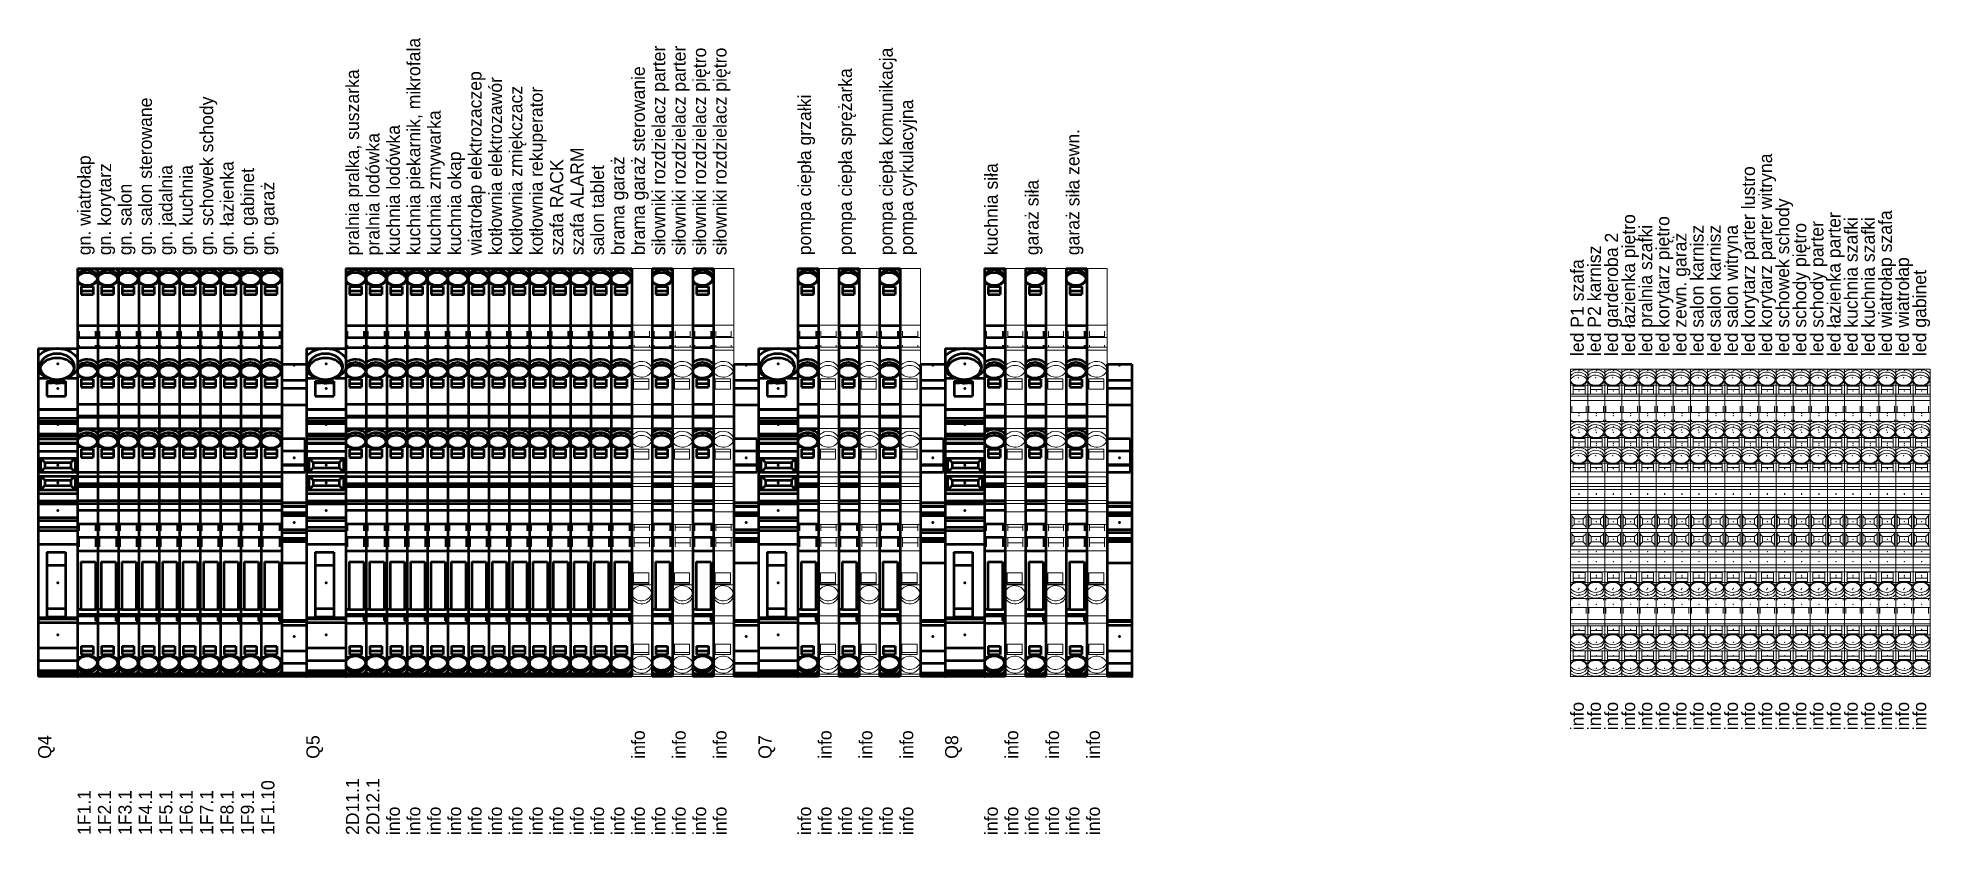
# Model space of a CAD drawing. Header units: millimetres. Extents: x 2151 to 5908, y -441 to 3322.
# Drawn here: x 3092 to 3667, y 2349 to 2591 of the extents above; entities that cross this region are included whole.
import ezdxf

# ---------------------------------------------------------------- set-up
doc = ezdxf.new("R2010")
doc.units = ezdxf.units.MM
for name, color, linetype, lineweight in [('2DE_TXTMARK', 7, 'Continuous', 9), ('am_0', 7, 'Continuous', 50), ('am_9', 7, 'Continuous', 50), ('EPLAN_Graphic', 240, 'Continuous', 50)]:
    doc.layers.add(name, color=color, linetype=linetype, lineweight=lineweight)
doc.styles.add('CP_SIGNAL', font='cp_simplex.shx')

msp = doc.modelspace()

# ---------------------------------------------------------------- texts
at = {"char_height": 4, "attachment_point": 1, "rotation": 90, "style": 'CP_SIGNAL'}
for s, insert, width in [('\\pxi0,l1;kuchnia piekarnik, mikrofala', (3204.38, 2520.9), 120), ('\\pxi0,l1;siłowniki rozdzielacz parter', (3278.78, 2520.9), 120), ('\\pxi0,l1;siłowniki rozdzielacz parter', (3284.98, 2520.9), 120), ('\\pxi0,l1;siłowniki rozdzielacz piętro', (3291.18, 2520.9), 120), ('\\pxi0,l1;siłowniki rozdzielacz piętro', (3297.38, 2520.9), 120), ('\\pxi0,l1;pompa ciepła komunikacja', (3347.88, 2520.9), 120), ('\\pxi0,l1;pralnia pralka, suszarka', (3185.78, 2520.84), 85), ('\\pxi0,l1;brama garaż sterowanie', (3272.58, 2520.9), 120), ('\\pxi0,l1;pompa ciepła sprężarka', (3335.48, 2520.9), 120), ('\\pxi0,l1;wiatrołap elektrozaczep', (3222.98, 2520.9), 120), ('\\pxi0,l1;kotłownia elektrozawór', (3229.18, 2520.9), 120), ('\\pxi0,l1;kotłownia zmiękczacz', (3235.38, 2520.9), 120), ('\\pxi0,l1;kotłownia rekuperator', (3241.58, 2520.9), 120), ('\\pxi0,l1;gn. salon sterowane', (3122.88, 2520.9), 120), ('\\pxi0,l1;gn. schowek schody', (3141.48, 2520.9), 120), ('\\pxi0,l1;pompa ciepła grzałki', (3323.08, 2520.9), 120), ('\\pxi0,l1;pompa cyrkulacyjna', (3354.08, 2520.9), 120), ('\\pxi0,l1;kuchnia lodówka', (3198.18, 2520.9), 120), ('\\pxi0,l1;kuchnia zmywarka', (3210.58, 2520.9), 120), ('\\pxi0,l1;pralnia lodówka', (3191.98, 2520.84), 80), ('\\pxi0,l1;garaż siła zewn.', (3404.58, 2520.9), 120), ('\\pxi0,l1;gn. wiatrołap', (3104.28, 2520.9), 120), ('\\pxi0,l1;gn. korytarz', (3110.48, 2520.9), 120), ('\\pxi0,l1;gn. jadalnia', (3129.08, 2520.9), 120), ('\\pxi0,l1;gn. kuchnia', (3135.28, 2520.9), 120), ('\\pxi0,l1;gn. łazienka', (3147.68, 2520.9), 120), ('\\pxi0,l1;kuchnia okap', (3216.78, 2520.9), 120), ('\\pxi0,l1;szafa RACK', (3247.78, 2520.9), 120), ('\\pxi0,l1;szafa ALARM', (3253.98, 2520.9), 120), ('\\pxi0,l1;salon tablet', (3260.18, 2520.9), 120), ('\\pxi0,l1;brama garaż', (3266.38, 2520.9), 120), ('\\pxi0,l1;kuchnia siła', (3379.78, 2520.9), 120), ('\\pxi0,l1;led korytarz parter witryna', (3614.95, 2490.25), 100), ('\\pxi0,l1;gn. salon', (3116.68, 2520.9), 120), ('\\pxi0,l1;gn. gabinet', (3153.88, 2520.9), 120), ('\\pxi0,l1;gn. garaż', (3160.08, 2520.9), 120), ('\\pxi0,l1;garaż siła', (3392.18, 2520.9), 120), ('\\pxi0,l1;led korytarz parter lustro', (3609.75, 2490.25), 100), ('\\pxi0,l1;led schowek schody', (3620.15, 2490.25), 100), ('\\pxi0,l1;led łazienka piętro', (3573.35, 2490.25), 100), ('\\pxi0,l1;led korytarz piętro', (3583.75, 2490.25), 100), ('\\pxi0,l1;led schody parter', (3630.55, 2490.25), 100), ('\\pxi0,l1;led łazienka parter', (3635.75, 2490.25), 100), ('\\pxi0,l1;led kuchnia szafki', (3640.95, 2490.25), 100), ('\\pxi0,l1;led kuchnia szafki', (3646.15, 2490.25), 100), ('\\pxi0,l1;led wiatrołap szafa', (3651.35, 2490.25), 100), ('\\pxi0,l1;led garderoba 2', (3568.15, 2490.25), 100), ('\\pxi0,l1;led pralnia szafki', (3578.55, 2490.25), 100), ('\\pxi0,l1;led zewn. garaż', (3588.95, 2490.25), 100), ('\\pxi0,l1;led salon karnisz', (3594.15, 2490.25), 100), ('\\pxi0,l1;led salon karnisz', (3599.35, 2490.25), 100), ('\\pxi0,l1;led salon witryna', (3604.55, 2490.25), 100), ('\\pxi0,l1;led schody piętro', (3625.35, 2490.25), 100), ('\\pxi0,l1;led P1 szafa', (3557.75, 2490.25), 100), ('\\pxi0,l1;led P2 karnisz', (3562.95, 2490.25), 100), ('\\pxi0,l1;led wiatrołap', (3656.55, 2490.25), 100), ('\\pxi0,l1;led gabinet', (3661.75, 2490.25), 100), ('\\pxr1.5,qj;info', (3557.75, 2380.65), 20), ('\\pxr1.5,qj;info', (3562.95, 2380.65), 20), ('\\pxr1.5,qj;info', (3568.15, 2380.65), 20), ('\\pxr1.5,qj;info', (3573.35, 2380.65), 20), ('\\pxr1.5,qj;info', (3578.55, 2380.65), 20), ('\\pxr1.5,qj;info', (3583.75, 2380.65), 20), ('\\pxr1.5,qj;info', (3588.95, 2380.65), 20), ('\\pxr1.5,qj;info', (3594.15, 2380.65), 20), ('\\pxr1.5,qj;info', (3599.35, 2380.65), 20), ('\\pxr1.5,qj;info', (3604.55, 2380.65), 20), ('\\pxr1.5,qj;info', (3609.75, 2380.65), 20), ('\\pxr1.5,qj;info', (3614.95, 2380.65), 20), ('\\pxr1.5,qj;info', (3620.15, 2380.65), 20), ('\\pxr1.5,qj;info', (3625.35, 2380.65), 20), ('\\pxr1.5,qj;info', (3630.55, 2380.65), 20), ('\\pxr1.5,qj;info', (3635.75, 2380.65), 20), ('\\pxr1.5,qj;info', (3640.95, 2380.65), 20), ('\\pxr1.5,qj;info', (3646.15, 2380.65), 20), ('\\pxr1.5,qj;info', (3651.35, 2380.65), 20), ('\\pxr1.5,qj;info', (3656.55, 2380.65), 20), ('\\pxr1.5,qj;info', (3661.75, 2380.65), 20), ('\\pxr1.5,qj;info', (3272.58, 2372), 25), ('\\pxr1.5,qj;info', (3284.98, 2372), 25), ('\\pxr1.5,qj;info', (3297.38, 2372), 25), ('\\pxr1.5,qj;info', (3329.28, 2372), 25), ('\\pxr1.5,qj;info', (3341.68, 2372), 25), ('\\pxr1.5,qj;info', (3354.08, 2372), 25), ('\\pxr1.5,qj;info', (3385.98, 2372), 25), ('\\pxr1.5,qj;info', (3398.38, 2372), 25), ('\\pxr1.5,qj;info', (3410.78, 2372), 25), ('\\pxr1.5,qj;Q4', (3092.28, 2372), 25), ('\\pxr1.5,qj;Q5', (3173.78, 2372), 25), ('\\pxr1.5,qj;Q7', (3311.08, 2372), 25), ('\\pxr1.5,qj;Q8', (3367.78, 2372), 25), ('\\pxr1.5,qj;1F1.1', (3104.28, 2348.84), 25), ('\\pxr1.5,qj;1F2.1', (3110.48, 2348.84), 25), ('\\pxr1.5,qj;1F3.1', (3116.68, 2348.84), 25), ('\\pxr1.5,qj;1F4.1', (3122.88, 2348.84), 25), ('\\pxr1.5,qj;1F5.1', (3129.08, 2348.84), 25), ('\\pxr1.5,qj;1F6.1', (3135.28, 2348.84), 25), ('\\pxr1.5,qj;1F7.1', (3141.48, 2348.84), 25), ('\\pxr1.5,qj;1F8.1', (3147.68, 2348.84), 25), ('\\pxr1.5,qj;1F9.1', (3153.88, 2348.84), 25), ('\\pxr1.5,qj;1F1.10', (3160.08, 2348.84), 25), ('\\pxr1.5,qj;2D11.1', (3185.78, 2348.84), 25), ('\\pxr1.5,qj;2D12.1', (3191.98, 2348.84), 25), ('\\pxr1.5,qj;info', (3198.18, 2348.84), 25), ('\\pxr1.5,qj;info', (3204.38, 2348.84), 25), ('\\pxr1.5,qj;info', (3210.58, 2348.84), 25), ('\\pxr1.5,qj;info', (3216.78, 2348.84), 25), ('\\pxr1.5,qj;info', (3222.98, 2348.84), 25), ('\\pxr1.5,qj;info', (3229.18, 2348.84), 25), ('\\pxr1.5,qj;info', (3235.38, 2348.84), 25), ('\\pxr1.5,qj;info', (3241.58, 2348.84), 25), ('\\pxr1.5,qj;info', (3247.78, 2348.84), 25), ('\\pxr1.5,qj;info', (3253.98, 2348.84), 25), ('\\pxr1.5,qj;info', (3260.18, 2348.84), 25), ('\\pxr1.5,qj;info', (3266.38, 2348.84), 25), ('\\pxr1.5,qj;info', (3272.58, 2348.84), 25), ('\\pxr1.5,qj;info', (3278.78, 2348.84), 25), ('\\pxr1.5,qj;info', (3284.98, 2348.84), 25), ('\\pxr1.5,qj;info', (3291.18, 2348.84), 25), ('\\pxr1.5,qj;info', (3297.38, 2348.84), 25), ('\\pxr1.5,qj;info', (3323.08, 2348.84), 25), ('\\pxr1.5,qj;info', (3329.28, 2348.84), 25), ('\\pxr1.5,qj;info', (3335.48, 2348.84), 25), ('\\pxr1.5,qj;info', (3341.68, 2348.84), 25), ('\\pxr1.5,qj;info', (3347.88, 2348.84), 25), ('\\pxr1.5,qj;info', (3354.08, 2348.84), 25), ('\\pxr1.5,qj;info', (3379.78, 2348.84), 25), ('\\pxr1.5,qj;info', (3385.98, 2348.84), 25), ('\\pxr1.5,qj;info', (3392.18, 2348.84), 25), ('\\pxr1.5,qj;info', (3398.38, 2348.84), 25), ('\\pxr1.5,qj;info', (3404.58, 2348.84), 25), ('\\pxr1.5,qj;info', (3410.78, 2348.84), 25)]:
    msp.add_mtext(s, dxfattribs=dict(at, insert=insert, width=width))

# ---------------------------------------------------------------- blocks, each defined once
blk = doc.blocks.new('2002-3201_HI_top')
at = {"layer": 'am_0', "lineweight": -2}
for p, q in [((-48.91, 0), (-48.91, -5.2)), ((44.34, 0), (-48.91, 0)), ((-44.1, -1.85), (-44.1, 0)), ((-41.33, 0), (-41.33, -5.2)), ((-40.81, -5.2), (-40.81, 0)), ((-39.48, -5.2), (-39.48, 0)), ((-35.83, 0), (-35.83, -5.2)), ((-33.04, 0), (-33.04, -5.2)), ((-28.2, -1.83), (-28.2, 0)), ((-25.24, 0), (-25.24, -5.2)), ((-20.4, -1.83), (-20.4, 0)), ((-17.78, 0), (-17.78, -5.2)), ((-16.25, -5.2), (-16.25, 0)), ((-14.2, -5.2), (-14.2, 0)), ((-13.31, -5.2), (-13.31, 0)), ((-13.3, -5.2), (-13.3, 0)), ((-12.4, -5.2), (-12.4, 0)), ((-10, 0), (-10, -5.2)), ((-9.1, -5.2), (-9.1, 0)), ((-9.09, 0), (-9.09, -5.2)), ((-8.2, -5.2), (-8.2, 0)), ((-6.15, 0), (-6.15, -5.2)), ((-4.8, -5.2), (-4.8, 0)), ((-0.6, -5.2), (-0.6, 0)), ((0.6, -5.2), (0.6, 0)), ((4.8, -5.2), (4.8, 0)), ((5.9, -5.2), (5.9, 0)), ((7.19, -5.2), (7.19, 0)), ((7.2, -5.2), (7.2, 0)), ((8.1, -5.2), (8.1, 0)), ((10.5, 0), (10.5, -5.2)), ((11.4, -5.2), (11.4, 0)), ((11.41, 0), (11.41, -5.2)), ((12.58, -5.2), (12.58, 0)), ((15.8, -1.83), (15.8, 0)), ((20.64, -5.2), (20.64, 0)), ((23.43, -5.2), (23.43, 0)), ((27.08, -5.2), (27.08, 0)), ((28.41, -5.2), (28.41, 0)), ((28.93, -5.2), (28.93, 0)), ((31.7, -1.83), (31.7, 0)), ((36.54, -5.2), (36.54, 0)), ((39.5, -1.83), (39.5, 0)), ((44.34, -5.2), (44.34, 0)), ((-45.29, -5.2), (-48.91, -5.2)), ((-29.39, -5.2), (-45.28, -5.2)), ((-44.1, -5.2), (-44.1, -3.75)), ((-43.77, -0.8), (-43.77, -4.4)), ((-43.77, -0.8), (-41.33, -0.8)), ((-43.77, -4.4), (-41.33, -4.4)), ((-42.77, -4.4), (-42.77, -0.8)), ((-37.68, -0.45), (-35.83, -0.45)), ((-37.68, -4.85), (-35.83, -4.85)), ((-33.55, -0.45), (-33.04, -0.45)), ((-33.55, -4.85), (-33.04, -4.85)), ((-21.59, -5.2), (-29.38, -5.2)), ((-28.2, -5.2), (-28.2, -3.77)), ((-27.87, -4.4), (-27.87, -0.8)), ((-25.24, -0.8), (-27.87, -0.8)), ((-25.24, -4.4), (-27.87, -4.4)), ((-26.87, -4.4), (-26.87, -0.8)), ((16.98, -5.2), (-21.58, -5.2)), ((-20.4, -5.2), (-20.4, -3.77)), ((-20.07, -4.4), (-20.07, -0.8)), ((-17.78, -0.8), (-20.07, -0.8)), ((-17.78, -4.4), (-20.07, -4.4)), ((-19.07, -4.4), (-19.07, -0.8)), ((-4.8, -0.45), (-0.6, -0.45)), ((-4.8, -4.85), (-0.6, -4.85)), ((-4.43, -0.45), (-3.5, -1.35)), ((-3.59, -4.15), (-4.31, -4.85)), ((-1.82, -4.15), (-3.59, -4.15)), ((-1.9, -1.35), (-3.5, -1.35)), ((-3.5, -1.35), (-3.5, -4.15)), ((-1.9, -1.35), (-1.08, -0.45)), ((-1.9, -1.35), (-1.9, -4.15)), ((-1.19, -4.85), (-1.82, -4.15)), ((0.6, -0.45), (4.8, -0.45)), ((0.6, -4.85), (4.8, -4.85)), ((1.08, -0.45), (1.9, -1.35)), ((1.82, -4.15), (1.19, -4.85)), ((3.59, -4.15), (1.82, -4.15)), ((3.5, -1.35), (1.9, -1.35)), ((1.9, -1.35), (1.9, -4.15)), ((3.5, -1.35), (4.43, -0.45)), ((3.5, -1.35), (3.5, -4.15)), ((4.31, -4.85), (3.59, -4.15)), ((12.8, -4.4), (12.8, -0.8)), ((15.47, -0.8), (12.8, -0.8)), ((15.47, -4.4), (12.8, -4.4)), ((14.47, -4.4), (14.47, -0.8)), ((15.47, -4.4), (15.47, -0.8)), ((15.8, -5.2), (15.8, -3.77)), ((32.88, -5.2), (16.99, -5.2)), ((20.64, -0.45), (21.15, -0.45)), ((20.64, -4.85), (21.15, -4.85)), ((23.43, -0.45), (25.28, -0.45)), ((23.43, -4.85), (25.28, -4.85)), ((31.37, -0.8), (28.93, -0.8)), ((31.37, -4.4), (28.93, -4.4)), ((30.37, -4.4), (30.37, -0.8)), ((31.37, -4.4), (31.37, -0.8)), ((31.7, -5.2), (31.7, -3.77)), ((40.68, -5.2), (32.89, -5.2)), ((39.17, -0.8), (36.54, -0.8)), ((39.17, -4.4), (36.54, -4.4)), ((38.17, -4.4), (38.17, -0.8)), ((39.17, -4.4), (39.17, -0.8)), ((39.5, -5.2), (39.5, -3.77)), ((44.34, -5.2), (40.69, -5.2))]:
    blk.add_line(p, q, dxfattribs=at)
for points in [[(-48.73, -1.82), (-48.76, -1.99), (-48.79, -2.17), (-48.8, -2.34), (-48.81, -2.52), (-48.82, -2.7), (-48.82, -2.87), (-48.82, -3.04), (-48.81, -3.22), (-48.79, -3.4), (-48.77, -3.57), (-48.75, -3.67), (-48.73, -3.78)], [(-44.1, -3.75), (-44.03, -3.39), (-44, -3.04), (-43.99, -2.68), (-44.02, -2.32), (-44.08, -1.96), (-44.1, -1.85)], [(-32.87, -1.81), (-32.9, -1.97), (-32.93, -2.14), (-32.94, -2.32), (-32.95, -2.5), (-32.96, -2.67), (-32.96, -2.85), (-32.96, -3.02), (-32.95, -3.2), (-32.93, -3.38), (-32.91, -3.56), (-32.89, -3.68), (-32.87, -3.79)], [(-28.2, -3.77), (-28.13, -3.41), (-28.1, -3.05), (-28.09, -2.69), (-28.12, -2.32), (-28.17, -1.96), (-28.2, -1.83)], [(-25.07, -1.81), (-25.1, -1.97), (-25.13, -2.14), (-25.14, -2.32), (-25.15, -2.5), (-25.16, -2.67), (-25.16, -2.85), (-25.16, -3.02), (-25.15, -3.2), (-25.13, -3.38), (-25.11, -3.56), (-25.09, -3.68), (-25.07, -3.79)], [(-20.4, -3.77), (-20.33, -3.41), (-20.3, -3.05), (-20.29, -2.69), (-20.32, -2.32), (-20.37, -1.96), (-20.4, -1.83)], [(15.8, -1.83), (15.73, -2.19), (15.7, -2.55), (15.69, -2.91), (15.72, -3.28), (15.77, -3.64), (15.8, -3.77)], [(20.47, -3.79), (20.5, -3.63), (20.53, -3.46), (20.54, -3.28), (20.55, -3.1), (20.56, -2.93), (20.56, -2.75), (20.56, -2.58), (20.55, -2.4), (20.53, -2.22), (20.51, -2.04), (20.49, -1.92), (20.47, -1.81)], [(31.7, -1.83), (31.63, -2.19), (31.6, -2.55), (31.59, -2.91), (31.62, -3.28), (31.67, -3.64), (31.7, -3.77)], [(36.37, -3.79), (36.4, -3.63), (36.43, -3.46), (36.44, -3.28), (36.45, -3.1), (36.46, -2.93), (36.46, -2.75), (36.46, -2.58), (36.45, -2.4), (36.43, -2.22), (36.41, -2.04), (36.39, -1.92), (36.37, -1.81)], [(39.5, -1.83), (39.43, -2.19), (39.4, -2.55), (39.39, -2.91), (39.42, -3.28), (39.47, -3.64), (39.5, -3.77)], [(44.17, -3.79), (44.2, -3.63), (44.23, -3.46), (44.24, -3.28), (44.25, -3.1), (44.26, -2.93), (44.26, -2.75), (44.26, -2.58), (44.25, -2.4), (44.23, -2.22), (44.21, -2.04), (44.19, -1.92), (44.17, -1.81)]]:
    blk.add_lwpolyline(points, dxfattribs=at)
for centre, major_axis, start_param, end_param in [((-46.42, -2.8), (0, 3.17), 0.488521, 1.25802), ((-46.42, -2.8), (0, 3.17), 1.883573, 2.429324), ((-46.05, -2.8), (0, 2.6), 3.536384, 9.029987), ((-45.15, -2.8), (0, 2.6), 0.227879, 2.746802), ((-46.42, -2.8), (0, 3.17), 5.016307, 5.794664), ((-46.42, -2.8), (0, 3.17), 3.853861, 4.40847), ((-30.54, -2.8), (0, 3.2), 0.505361, 1.254716), ((-30.54, -2.8), (0, 3.2), 1.886876, 2.418858), ((-30.15, -2.8), (0, 2.6), 3.536384, 9.029987), ((-29.25, -2.8), (0, 2.6), 0.227879, 2.746802), ((-30.54, -2.8), (0, 3.2), 5.019784, 5.777825), ((-30.54, -2.8), (0, 3.2), 3.864327, 4.404994), ((-22.74, -2.8), (0, 3.2), 0.505361, 1.254716), ((-22.74, -2.8), (0, 3.2), 1.886876, 2.418858), ((-22.35, -2.8), (0, 2.6), 3.536384, 9.029987), ((-21.45, -2.8), (0, 2.6), 0.227879, 2.746802), ((-22.74, -2.8), (0, 3.2), 5.019784, 5.777825), ((-22.74, -2.8), (0, 3.2), 3.864327, 4.404994), ((17.75, -2.8), (0, 2.6), 3.536384, 9.029987), ((18.14, -2.8), (0, 3.2), 0.505361, 1.263401), ((18.14, -2.8), (0, 3.2), 1.878191, 2.418858), ((16.85, -2.8), (0, 2.6), 3.536384, 6.055307), ((18.14, -2.8), (0, 3.2), 5.028469, 5.777825), ((18.14, -2.8), (0, 3.2), 3.864327, 4.396309), ((33.65, -2.8), (0, 2.6), 3.536384, 9.029987), ((34.04, -2.8), (0, 3.2), 0.505361, 1.263401), ((34.04, -2.8), (0, 3.2), 1.878191, 2.418858), ((32.75, -2.8), (0, 2.6), 3.536384, 6.055307), ((34.04, -2.8), (0, 3.2), 5.028469, 5.777825), ((34.04, -2.8), (0, 3.2), 3.864327, 4.396309), ((41.45, -2.8), (0, 2.6), 3.536384, 9.029987), ((41.84, -2.8), (0, 3.2), 0.505361, 1.263401), ((41.84, -2.8), (0, 3.2), 1.878191, 2.418858), ((40.55, -2.8), (0, 2.6), 3.536384, 6.055307), ((41.84, -2.8), (0, 3.2), 5.028469, 5.777825), ((41.84, -2.8), (0, 3.2), 3.864327, 4.396309)]:
    blk.add_ellipse(centre, major_axis=major_axis, ratio=0.766044, start_param=start_param, end_param=end_param, dxfattribs=at)
at = {"layer": 'am_9', "lineweight": -2}
for p in [(-48.91, 0), (0, 0), (-48.6, -2.6), (-48.6, -2.6), (-46.4, -2.8), (-42.32, -2.6), (-42.32, -2.6), (-35.56, -2.6), (-34.83, -2.6), (-33, -2.6), (-33, -2.6), (-31.65, -2.6), (-30.45, -2.8), (-29.77, -2.6), (-26.45, -2.6), (-26.45, -2.6), (-25.86, -2.6), (-25, -2.6), (-25, -2.6), (-22.72, -2.8), (-18.88, -2.6), (-18.7, -2.6), (-18.7, -2.6), (-11.15, -2.6), (-11, -2.6), (-11, -2.6), (-11, -2.6), (-11, -2.6), (-2.7, -2.6), (-2.7, -2.6), (2.7, -2.6), (2.7, -2.6), (6.43, -2.6), (9.5, -2.6), (9.5, -2.6), (9.5, -2.6), (9.5, -2.6), (13.6, -2.6), (14.13, -2.6), (14.13, -2.6), (17.54, -2.6), (18, -2.8), (19.39, -2.6), (20.5, -2.6), (20.5, -2.6), (22.43, -2.6), (23.33, -2.6), (30.04, -2.6), (30.04, -2.6), (30.26, -2.6), (34, -2.6), (36.4, -2.6), (36.4, -2.6), (38.02, -2.6), (38.02, -2.6), (41.83, -2.6), (44.2, -2.6), (44.2, -2.6)]:
    blk.add_point(p, dxfattribs=at)
blk = doc.blocks.new('2005-7641')
at = {"layer": 'am_0'}
for p, q in [((70.5, 0), (-53.4, 0)), ((-52.7, -6.2), (-52.7, 0)), ((-37.21, -6.2), (-37.21, 0)), ((-36.5, -0.8), (-36.5, 0)), ((-36.45, 0), (-36.45, -0.8)), ((-34.5, -6.2), (-34.5, 0)), ((-33, -0.8), (-33, 0)), ((-15.28, -6.2), (-15.28, 0)), ((-11.19, 0), (-11.19, -6.2)), ((-7.17, 0), (-7.17, -6.2)), ((-2.9, -6.2), (-2.9, 0)), ((-0.85, -6.2), (-0.85, 0)), ((0.04, -6.2), (0.04, 0)), ((0.05, -6.2), (0.05, 0)), ((4.25, -6.2), (4.25, 0)), ((4.26, 0), (4.26, -6.2)), ((5.15, -6.2), (5.15, 0)), ((7.2, 0), (7.2, -6.2)), ((8.65, -6.2), (8.65, 0)), ((21.91, -6.2), (21.91, 0)), ((25.3, -6.2), (25.3, 0)), ((25.42, -6.2), (25.42, 0)), ((25.68, -6.2), (25.68, 0)), ((29.21, 0), (29.21, -6.2)), ((46.46, -6.2), (46.46, 0)), ((49.47, -6.2), (49.47, 0)), ((53.17, -6.2), (53.17, 0)), ((70.5, -6.2), (70.5, 0)), ((-53.4, 0), (-53.4, -6.2)), ((-46.76, -5.1), (-46.76, -1.5)), ((-44.21, -1.5), (-46.76, -1.5)), ((-44.21, -5.1), (-46.76, -5.1)), ((-45.6, -5.1), (-45.6, -1.5)), ((-44.21, -5.1), (-44.21, -1.5)), ((-35, -0.8), (-36.5, -0.8)), ((-35, -6.2), (-35, -0.8)), ((-33.03, -5.2), (-33.03, -0.8)), ((-18.62, -0.8), (-33.03, -0.8)), ((-18.62, -5.2), (-33.03, -5.2)), ((-33, -6.2), (-33, -5.2)), ((-18.62, -5.2), (-18.62, -0.8)), ((-14, -0.5), (-11.19, -0.5)), ((-9.19, -0.5), (-7.17, -0.5)), ((13.11, -5.1), (13.11, -1.5)), ((15.57, -1.5), (13.11, -1.5)), ((15.57, -5.1), (13.11, -5.1)), ((14.27, -5.1), (14.27, -1.5)), ((15.57, -5.1), (15.57, -1.5)), ((34.41, -5.1), (34.41, -1.5)), ((36.87, -1.5), (34.41, -1.5)), ((36.87, -5.1), (34.41, -5.1)), ((35.57, -5.1), (35.57, -1.5)), ((36.87, -5.1), (36.87, -1.5)), ((46.46, -0.5), (47.21, -0.5)), ((49.47, -0.5), (51.4, -0.5)), ((62.54, -5.1), (62.54, -1.5)), ((65, -1.5), (62.54, -1.5)), ((65, -5.1), (62.54, -5.1)), ((63.7, -5.1), (63.7, -1.5)), ((65, -5.1), (65, -1.5)), ((-48.81, -6.2), (-53.4, -6.2)), ((17.43, -6.2), (-48.81, -6.2)), ((-14, -5.8), (-11.19, -5.8)), ((-9.19, -5.8), (-7.17, -5.8)), ((38.73, -6.2), (17.43, -6.2)), ((66.86, -6.2), (38.73, -6.2)), ((46.46, -5.8), (47.21, -5.8)), ((49.47, -5.8), (51.4, -5.8)), ((70.5, -6.2), (66.86, -6.2))]:
    blk.add_line(p, q, dxfattribs=at)
for points in [[(-52.48, -0.8), (-52.53, -0.88), (-52.57, -0.97), (-52.62, -1.1), (-52.65, -1.22), (-52.67, -1.35), (-52.68, -1.49), (-52.7, -1.67), (-52.7, -1.86)], [(-52.7, -4.74), (-52.7, -4.95), (-52.68, -5.15), (-52.66, -5.28), (-52.64, -5.42), (-52.6, -5.55), (-52.58, -5.61), (-52.55, -5.68), (-52.52, -5.74), (-52.48, -5.8)], [(-47.12, -2.11), (-47.18, -1.92), (-47.21, -1.82), (-47.24, -1.73)], [(-47.24, -4.87), (-47.21, -4.78), (-47.18, -4.69), (-47.12, -4.49)], [(-47.12, -4.49), (-47.04, -4.07), (-46.99, -3.65), (-46.97, -3.22), (-47, -2.79), (-47.06, -2.36), (-47.12, -2.11)], [(15.92, -2.11), (15.84, -2.53), (15.79, -2.95), (15.78, -3.38), (15.81, -3.81), (15.87, -4.24), (15.92, -4.49)], [(16.03, -1.73), (16, -1.82), (15.98, -1.91), (15.92, -2.11)], [(15.92, -4.49), (15.97, -4.68), (16, -4.78), (16.03, -4.87)], [(37.22, -2.11), (37.14, -2.53), (37.09, -2.95), (37.08, -3.38), (37.11, -3.81), (37.17, -4.24), (37.22, -4.49)], [(37.33, -1.73), (37.3, -1.82), (37.28, -1.91), (37.22, -2.11)], [(37.22, -4.49), (37.27, -4.68), (37.3, -4.78), (37.33, -4.87)], [(65.35, -2.11), (65.27, -2.53), (65.22, -2.95), (65.21, -3.38), (65.24, -3.81), (65.3, -4.24), (65.35, -4.49)], [(65.46, -1.73), (65.43, -1.82), (65.41, -1.91), (65.35, -2.11)], [(65.35, -4.49), (65.4, -4.68), (65.43, -4.78), (65.46, -4.87)], [(70.5, -1.56), (70.49, -1.35), (70.48, -1.24), (70.47, -1.14), (70.45, -1.05), (70.43, -0.97), (70.41, -0.89), (70.37, -0.81), (70.35, -0.76), (70.31, -0.71)], [(70.31, -5.89), (70.37, -5.81), (70.41, -5.71), (70.44, -5.6), (70.47, -5.48), (70.48, -5.36), (70.49, -5.23), (70.5, -5.04)]]:
    blk.add_lwpolyline(points, dxfattribs=at)
for centre, major_axis, ratio, start_param, end_param in [((-50.11, -3.3), (0, 3.8), 0.829038, 0.518787, 0.852282), ((18.72, -3.3), (0, -3.8), 0.777146, 3.66038, 4.286148), ((18.72, -3.3), (0, -3.8), 0.777146, 0.70261, 2.622805), ((40.02, -3.3), (0, -3.8), 0.777146, 3.66038, 4.286148), ((40.02, -3.3), (0, -3.8), 0.777146, 0.70261, 2.622805), ((-49.72, -3.3), (0, 3.1), 0.829038, 3.502763, 9.063608), ((-48.99, -3.3), (0, 3.1), 0.829038, 0.141905, 2.780422), ((-50.11, -3.3), (0, 3.8), 0.829038, 5.13863, 5.764398), ((-50.11, -3.3), (0, 3.8), 0.829038, 3.844203, 4.286148), ((18.28, -3.3), (0, 3.1), 0.777146, 3.502763, 9.063608), ((18.72, -3.3), (0, -3.8), 0.777146, 5.13863, 5.580575), ((17.46, -3.3), (0, 3.1), 0.777146, 3.502763, 6.112565), ((39.58, -3.3), (0, 3.1), 0.777146, 3.502763, 9.063608), ((40.02, -3.3), (0, -3.8), 0.777146, 5.13863, 5.580575), ((38.76, -3.3), (0, 3.1), 0.777146, 3.502763, 6.112565), ((67.71, -3.3), (0, 3.1), 0.777146, 3.502763, 9.063608), ((68.15, -3.3), (0, 3.8), 0.777146, 0.518787, 1.144555), ((68.15, -3.3), (0, 3.8), 0.777146, 1.997037, 2.438982), ((66.89, -3.3), (0, 3.1), 0.777146, 3.502763, 6.112565), ((68.15, -3.3), (0, 3.8), 0.777146, 5.462248, 5.764398), ((-50.11, -3.3), (0, 3.8), 0.829038, 2.28931, 2.438982), ((68.15, -3.3), (0, 3.8), 0.777146, 3.844203, 3.96253)]:
    blk.add_ellipse(centre, major_axis=major_axis, ratio=ratio, start_param=start_param, end_param=end_param, dxfattribs=at)
blk = doc.blocks.new('2016-7714')
at = {"layer": 'am_0'}
for p, q in [((47.4, 0), (-52.15, 0)), ((-51.55, -12), (-51.55, 0)), ((-50.8, -12), (-50.8, 0)), ((-50.3, -12), (-50.3, 0)), ((-47.35, -12), (-47.35, 0)), ((-43.5, -12), (-43.5, 0)), ((-35.9, 0), (-35.9, -12)), ((-34.7, -12), (-34.7, 0)), ((-34.4, 0), (-34.4, -12)), ((-12, -12), (-12, 0)), ((-7.8, -12), (-7.8, 0)), ((-6.85, -12), (-6.85, 0)), ((-4.8, -12), (-4.8, 0)), ((-3.91, -12), (-3.91, 0)), ((-3.9, -12), (-3.9, 0)), ((0.3, -12), (0.3, 0)), ((0.31, 0), (0.31, -12)), ((1.2, -12), (1.2, 0)), ((3.25, 0), (3.25, -12)), ((4.5, -12), (4.5, 0)), ((8.7, -12), (8.7, 0)), ((9.9, -12), (9.9, 0)), ((14.1, -12), (14.1, 0)), ((16.2, -12), (16.2, 0)), ((18.55, -12), (18.55, 0)), ((18.79, -12), (18.79, 0)), ((19.99, -12), (19.99, 0)), ((20.91, -12), (20.91, 0)), ((21.56, -12), (21.56, 0)), ((24.69, -12), (24.69, 0)), ((25.21, 0), (25.21, -12)), ((26.23, -12), (26.23, 0)), ((28.86, -12), (28.86, 0)), ((28.9, 0), (28.9, -12)), ((38.42, -3.37), (38.42, 0)), ((47.4, -12), (47.4, 0)), ((-52.15, 0), (-52.15, -12)), ((-34.11, -3.65), (-34.11, -9.35)), ((-14.4, -3.65), (-34.11, -3.65)), ((-31.5, -9.35), (-31.5, -3.65)), ((-18.4, -9.35), (-18.4, -3.65)), ((-14.4, -9.35), (-14.4, -3.65)), ((4.5, -0.6), (8.7, -0.6)), ((4.5, -0.7), (5.8, -2)), ((5.8, -9.9), (5.8, -2)), ((7.4, -2), (5.8, -2)), ((7.4, -2), (8.7, -0.7)), ((7.4, -9.9), (7.4, -2)), ((9.9, -0.6), (14.1, -0.6)), ((9.9, -0.7), (11.2, -2)), ((11.2, -9.9), (11.2, -2)), ((12.8, -2), (11.2, -2)), ((12.8, -2), (14.1, -0.7)), ((12.8, -9.9), (12.8, -2)), ((32.92, -9.3), (32.92, -3.7)), ((37.53, -3.7), (32.92, -3.7)), ((37.04, -4.67), (37.04, -3.7)), ((37.53, -9.3), (37.53, -3.7)), ((-14.4, -9.35), (-34.11, -9.35)), ((5.8, -9.9), (4.5, -11.2)), ((8.7, -11.3), (4.5, -11.3)), ((7.4, -9.9), (5.8, -9.9)), ((8.7, -11.2), (7.4, -9.9)), ((11.2, -9.9), (9.9, -11.2)), ((14.1, -11.3), (9.9, -11.3)), ((12.8, -9.9), (11.2, -9.9)), ((14.1, -11.2), (12.8, -9.9)), ((37.53, -9.3), (32.92, -9.3)), ((37.04, -9.3), (37.04, -7.73)), ((38.42, -12), (38.42, -9.03)), ((47.4, -12), (-52.15, -12))]:
    blk.add_line(p, q, dxfattribs=at)
for points in [[(37.04, -4.67), (36.93, -5.12), (36.86, -5.57), (36.83, -6.03), (36.84, -6.49), (36.88, -6.96), (36.96, -7.41), (37.04, -7.73)], [(37.04, -7.73), (37.24, -7.28), (37.38, -6.83), (37.44, -6.37), (37.43, -5.91), (37.35, -5.44), (37.19, -4.99), (37.04, -4.67)], [(38.42, -3.37), (38.22, -4.06), (38.07, -4.78), (37.98, -5.5), (37.95, -6.23), (37.99, -6.96), (38.08, -7.69), (38.23, -8.4), (38.42, -9.03)], [(47.24, -8.43), (47.29, -8.21), (47.32, -7.98), (47.35, -7.74), (47.36, -7.51), (47.38, -7.03), (47.39, -6.55), (47.39, -6.07), (47.39, -5.7), (47.38, -5.33), (47.37, -4.96), (47.34, -4.6), (47.3, -4.28), (47.27, -4.12), (47.24, -3.97)]]:
    blk.add_lwpolyline(points, dxfattribs=at)
for centre, major_axis, start_param, end_param in [((42.74, -6.2), (0, 6.5), 0.305003, 1.11977), ((42.74, -6.2), (0, 6.5), 5.062653, 5.978183), ((40.71, -6.2), (0, 5.3), 3.297831, 6.126947), ((42.74, -6.2), (0, 6.5), 2.021823, 2.673228), ((42.74, -6.2), (0, 6.5), 3.609957, 4.362125)]:
    blk.add_ellipse(centre, major_axis=major_axis, ratio=0.737277, start_param=start_param, end_param=end_param, dxfattribs=at)
blk.add_ellipse((41.93, -6.2), major_axis=(0, 5.3), ratio=0.737277, dxfattribs=at)
at = {"layer": 'am_9'}
for p in [(0, 0), (-52.12, 0), (-39.5, -6), (-23.76, -6), (-1.8, -6), (6.6, -6), (12, -6), (24.32, -6), (35.23, -6), (42.74, -6), (47.4, -6)]:
    blk.add_point(p, dxfattribs=at)
blk = doc.blocks.new('2009-305_HI_top')
at = {"layer": 'am_0'}
for p, q in [((45.35, 0), (-49.5, 0)), ((-48.8, -7.5), (-48.8, 0)), ((-48.4, -7.5), (-48.4, 0)), ((-45.45, -7.5), (-45.45, 0)), ((-41.77, -7.5), (-41.77, 0)), ((-34, 0), (-34, -7.5)), ((-32.8, -7.5), (-32.8, 0)), ((-32.5, 0), (-32.5, -7.5)), ((-15.05, -7.5), (-15.05, 0)), ((-8.52, -7.5), (-8.52, 0)), ((-7.85, -7.5), (-7.85, 0)), ((-7.5, -7.5), (-7.5, 0)), ((-5.75, -7.5), (-5.75, 0)), ((-4.86, -7.5), (-4.86, 0)), ((-4.85, -7.5), (-4.85, 0)), ((-0.65, -7.5), (-0.65, 0)), ((-0.64, 0), (-0.64, -7.5)), ((0.25, -7.5), (0.25, 0)), ((2, 0), (2, -7.5)), ((2.35, -7.5), (2.35, 0)), ((3.35, -7.5), (3.35, 0)), ((19.9, -0.5), (19.9, 0)), ((32.95, -7.5), (32.95, 0)), ((38, -7.5), (38, 0)), ((40.48, -7.5), (40.48, 0)), ((45.35, -7.5), (45.35, 0)), ((-49.5, 0), (-49.5, -7.5)), ((22.6, -0.5), (12.57, -0.5)), ((12.57, -7.5), (12.57, -0.5)), ((14.68, -7.5), (14.68, -0.5)), ((14.79, -0.5), (14.79, -7.5)), ((18.86, -0.5), (18.86, -7.5)), ((22.6, -0.5), (22.6, -7.5)), ((45.35, -7.5), (-49.5, -7.5))]:
    blk.add_line(p, q, dxfattribs=at)
at = {"layer": 'am_9'}
for p in [(0, 0), (-49.5, 0), (-37.35, -3.75), (-2.75, -3.75), (16.83, -3.75), (45, -3.75)]:
    blk.add_point(p, dxfattribs=at)
blk = doc.blocks.new('2005-7649')
at = {"layer": 'EPLAN_Graphic', "color": 0, "lineweight": 0}
for p, q in [((14.2, 242.5), (8, 242.5)), ((8, 242.5), (8, 118.6)), ((14.2, 242.5), (14.2, 118.6)), ((14.2, 225.22), (8, 225.22)), ((14.2, 221.47), (8, 221.47)), ((14.2, 218.54), (8, 218.54)), ((8.8, 221.47), (8.8, 223.4)), ((13.4, 221.83), (8.8, 221.83)), ((8.8, 218.54), (8.8, 219.21)), ((13.4, 223.4), (13.4, 221.47)), ((13.4, 219.21), (13.4, 218.54)), ((14.2, 217.63), (8, 217.63)), ((9, 208.95), (9, 205.84)), ((13.6, 208.95), (9, 208.95)), ((13.6, 208.14), (9, 208.14)), ((13.6, 205.84), (13.6, 208.95)), ((8, 201.22), (14.2, 201.22)), ((9, 205.84), (13.6, 205.84)), ((14.2, 197.69), (8, 197.69)), ((14.2, 197.44), (8, 197.44)), ((14.2, 197.31), (8, 197.31)), ((14.2, 193.91), (8, 193.91)), ((9, 187.64), (9, 184.54)), ((13.6, 187.64), (9, 187.64)), ((13.6, 186.83), (9, 186.83)), ((9, 184.54), (13.6, 184.54)), ((13.6, 184.54), (13.6, 187.64)), ((14.2, 180.65), (8, 180.65)), ((8, 179.2), (14.2, 179.2)), ((14.2, 177.15), (8, 177.15)), ((8, 176.26), (14.2, 176.26)), ((14.2, 176.25), (8, 176.25)), ((14.2, 172.05), (8, 172.05)), ((14.2, 172.04), (8, 172.04)), ((14.2, 171.15), (8, 171.15)), ((14.2, 168.56), (8, 168.56)), ((14.2, 164.77), (8, 164.77)), ((8.8, 162.81), (8.8, 164.77)), ((8.8, 163.94), (13.4, 163.94)), ((13.4, 164.77), (13.4, 162.81)), ((8, 160.81), (14.2, 160.81)), ((14.2, 156.72), (8, 156.72)), ((8.8, 158), (8.8, 160.81)), ((8.8, 159.13), (13.4, 159.13)), ((13.4, 160.81), (13.4, 158)), ((9, 150.04), (9, 146.72)), ((13.6, 150.04), (9, 150.04)), ((13.6, 146.72), (13.6, 150.04)), ((14.2, 146.42), (8, 146.42)), ((9, 147.13), (13.6, 147.13)), ((9, 146.72), (13.6, 146.72)), ((14.2, 137), (8, 137)), ((14.2, 134.79), (8, 134.79)), ((9, 128.44), (9, 125.22)), ((13.6, 128.44), (9, 128.44)), ((13.6, 125.22), (13.6, 128.44)), ((9, 125.87), (13.6, 125.87)), ((9, 125.22), (13.6, 125.22)), ((14.2, 119.3), (8, 119.3)), ((8, 118.6), (14.2, 118.6))]:
    blk.add_line(p, q, dxfattribs=at)
for centre, ratio, start_param, end_param in [((11.2, 211.87), 0.776931, 0.254688, 6.028497), ((11.2, 210.61), 0.776931, 0.264475, 2.877117), ((11.2, 190.62), 0.777146, 0.254688, 6.028497), ((11.2, 189.36), 0.777146, 0.264287, 2.877306), ((11.2, 143.42), 0.891007, 0.254688, 6.028497), ((11.2, 144.33), 0.891007, 3.306705, 6.028497), ((11.2, 122.17), 0.829038, 0.254688, 6.028497), ((11.2, 123.29), 0.829038, 3.360931, 6.028497)]:
    blk.add_ellipse(centre, major_axis=(3.1, 0), ratio=ratio, start_param=start_param, end_param=end_param, dxfattribs=at)

# ---------------------------------------------------------------- block references
at = {"xscale": -1, "rotation": 270}
for name, p in [('2005-7641', (3110.48, 2450.4)), ('2005-7641', (3116.68, 2450.4)), ('2005-7641', (3122.88, 2450.4)), ('2005-7641', (3129.08, 2450.4)), ('2005-7641', (3135.28, 2450.4)), ('2005-7641', (3141.48, 2450.4)), ('2005-7641', (3147.68, 2450.4)), ('2005-7641', (3153.88, 2450.4)), ('2005-7641', (3160.08, 2450.4)), ('2005-7641', (3166.28, 2450.4)), ('2005-7641', (3191.98, 2450.4)), ('2005-7641', (3198.18, 2450.4)), ('2005-7641', (3204.38, 2450.4)), ('2005-7641', (3210.58, 2450.4)), ('2005-7641', (3216.78, 2450.4)), ('2005-7641', (3222.98, 2450.4)), ('2005-7641', (3229.18, 2450.4)), ('2005-7641', (3235.38, 2450.4)), ('2005-7641', (3241.58, 2450.4)), ('2005-7641', (3247.78, 2450.4)), ('2005-7641', (3253.98, 2450.4)), ('2005-7641', (3260.18, 2450.4)), ('2005-7641', (3266.38, 2450.4)), ('2005-7641', (3272.58, 2450.4)), ('2005-7641', (3284.98, 2450.4)), ('2005-7641', (3297.38, 2450.4)), ('2005-7641', (3329.28, 2450.4)), ('2005-7641', (3341.68, 2450.4)), ('2005-7641', (3354.08, 2450.4)), ('2005-7641', (3385.98, 2450.4)), ('2005-7641', (3398.38, 2450.4)), ('2005-7641', (3410.78, 2450.4)), ('2016-7714', (3104.28, 2449.15)), ('2016-7714', (3185.78, 2449.15)), ('2016-7714', (3323.08, 2449.15)), ('2016-7714', (3379.78, 2449.15))]:
    msp.add_blockref(name, p, dxfattribs=at)
at = {"color": 7, "xscale": -1}
for p in [(3286.78, 2278.4), (3299.18, 2278.4), (3311.58, 2278.4), (3343.48, 2278.4), (3355.88, 2278.4), (3368.28, 2278.4), (3400.18, 2278.4), (3412.58, 2278.4), (3424.98, 2278.4)]:
    msp.add_blockref('2005-7649', p, dxfattribs=at)
at = {"layer": '2DE_TXTMARK', "xscale": -1, "rotation": 270}
for p in [(3173.78, 2446.5), (3311.08, 2446.5), (3367.78, 2446.5), (3424.48, 2446.5)]:
    msp.add_blockref('2009-305_HI_top', p, dxfattribs=at)
at = {"layer": '2DE_TXTMARK', "rotation": 270}
for p in [(3562.95, 2441.34), (3568.15, 2441.34), (3573.35, 2441.34), (3578.55, 2441.34), (3583.75, 2441.34), (3588.95, 2441.34), (3594.15, 2441.34), (3599.35, 2441.34), (3604.55, 2441.34), (3609.75, 2441.34), (3614.95, 2441.34), (3620.15, 2441.34), (3625.35, 2441.34), (3630.55, 2441.34), (3635.75, 2441.34), (3640.95, 2441.34), (3646.15, 2441.34), (3651.35, 2441.34), (3656.55, 2441.34), (3661.75, 2441.34), (3666.95, 2441.34)]:
    msp.add_blockref('2002-3201_HI_top', p, dxfattribs=at)

msp.set_redraw_order([(e.dxf.handle, doc.entitydb.next_handle()) for e in msp.query("TEXT MTEXT ATTDEF DIMENSION ARC_DIMENSION")])  # texts and dimensions are drawn at this point

doc.saveas('drawing.dxf')
